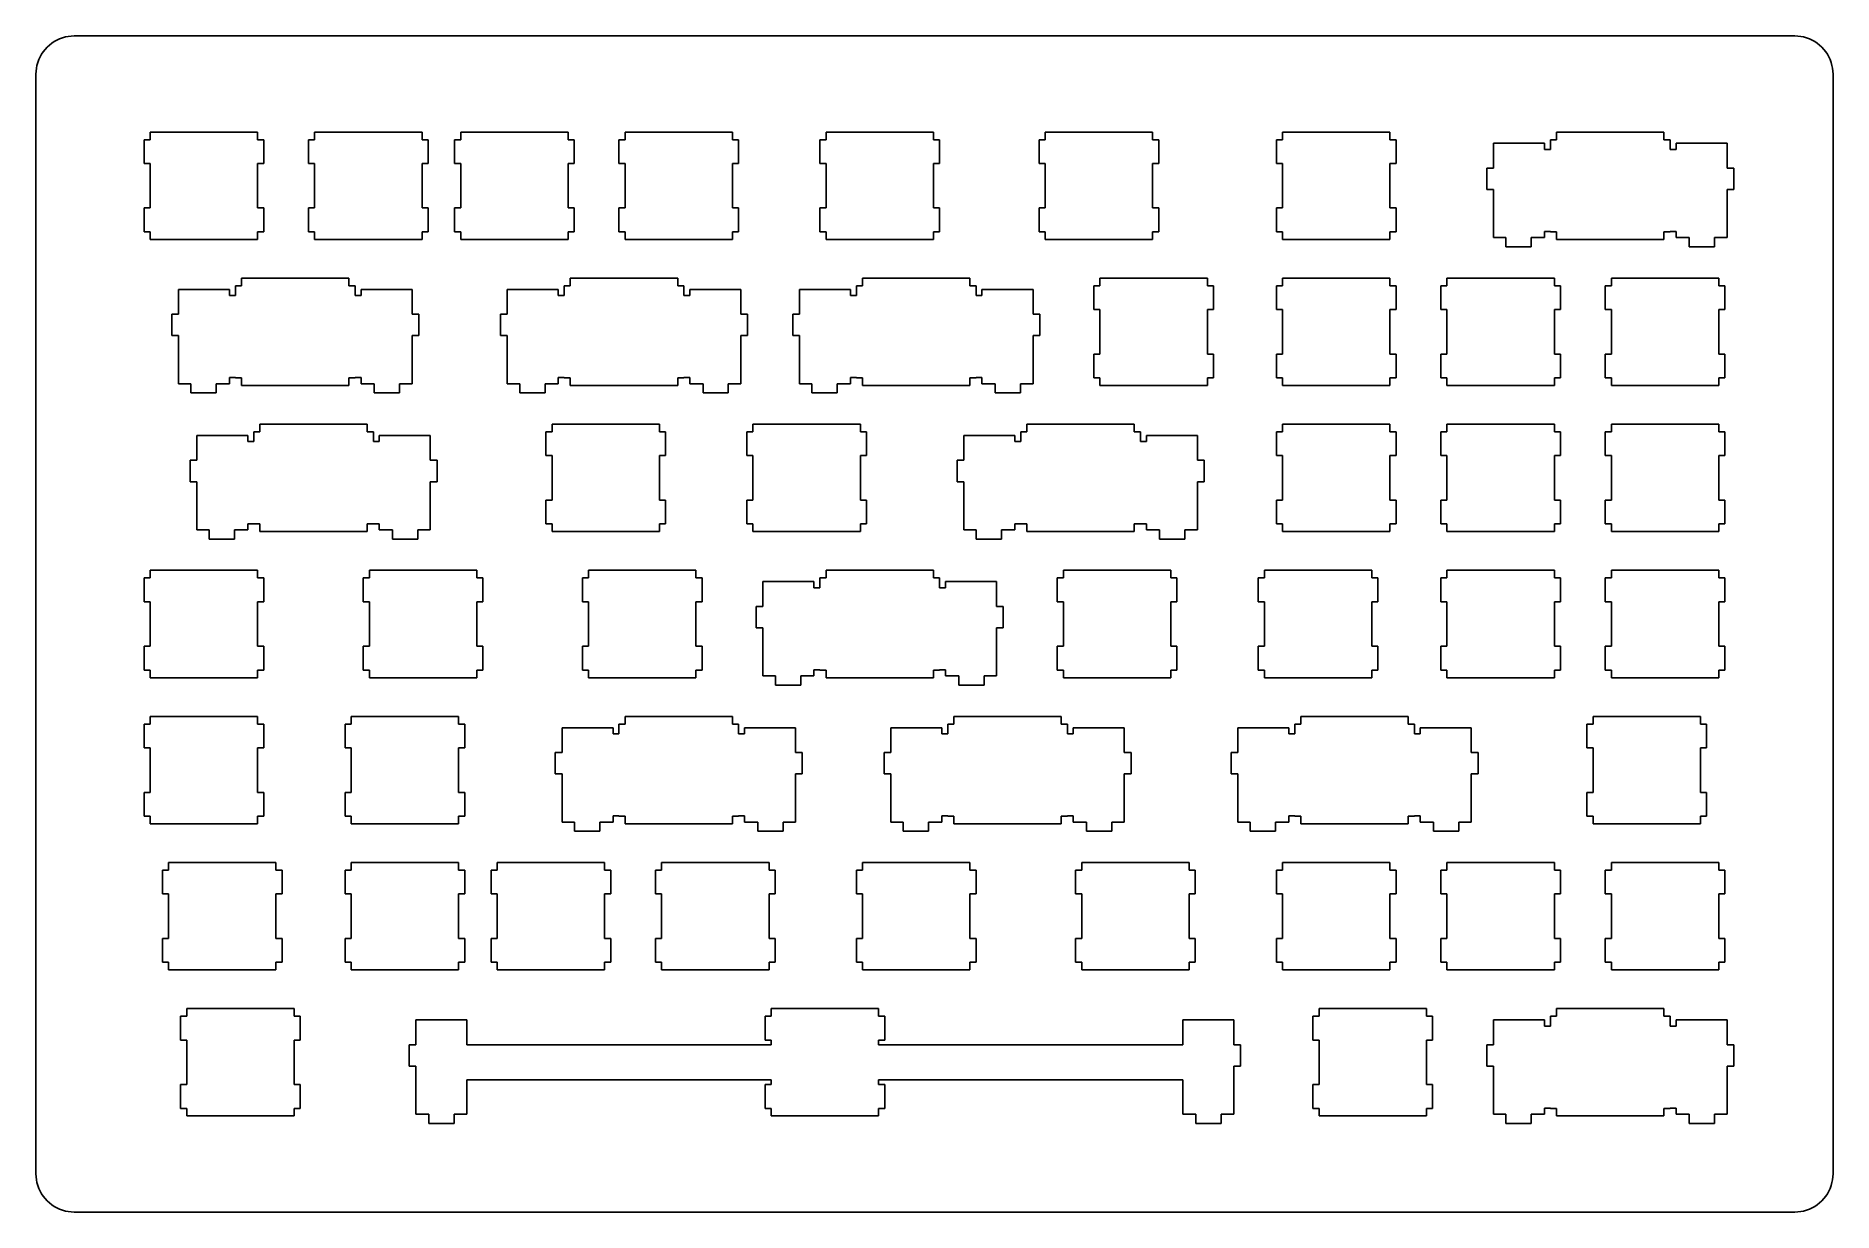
# Model space of a CAD drawing. Extents: x 0 to 234, y 0 to 153.
import ezdxf

# ---------------------------------------------------------------- set-up
doc = ezdxf.new("R2010")
doc.units = 0
doc.layers.get('0').update_dxf_attribs({"linetype": 'CONTINUOUS'})

msp = doc.modelspace()

# ---------------------------------------------------------------- linework, layer by layer
at = {"color": 0}
for p, q in [((1.84657, 152.24), (2.15525, 152.483)), ((2.15525, 152.483), (2.48185, 152.701)), ((2.48185, 152.701), (2.8236, 152.892)), ((2.8236, 152.892), (3.18051, 153.056)), ((3.18051, 153.056), (3.54845, 153.192)), ((3.54845, 153.192), (3.9274, 153.3)), ((3.9274, 153.3), (4.3119, 153.376)), ((4.3119, 153.376), (4.70186, 153.422)), ((4.70186, 153.422), (5.09323, 153.438)), ((5.09323, 153.438), (229.406, 153.438)), ((229.406, 153.438), (229.799, 153.422)), ((229.799, 153.422), (230.189, 153.376)), ((230.189, 153.376), (230.573, 153.3)), ((230.573, 153.3), (230.952, 153.192)), ((230.952, 153.192), (231.32, 153.056)), ((231.32, 153.056), (231.676, 152.892)), ((231.676, 152.892), (232.019, 152.701)), ((232.019, 152.701), (232.344, 152.483)), ((232.344, 152.483), (232.654, 152.24)), ((0.23151, 149.604), (0.339, 149.983)), ((0.339, 149.983), (0.47542, 150.351)), ((0.47542, 150.351), (0.63941, 150.708)), ((0.63941, 150.708), (0.83096, 151.05)), ((0.83096, 151.05), (1.04869, 151.376)), ((1.04869, 151.376), (1.29122, 151.685)), ((1.29122, 151.685), (1.55718, 151.974)), ((1.55718, 151.974), (1.84657, 152.24)), ((232.654, 152.24), (232.942, 151.974)), ((232.942, 151.974), (233.208, 151.685)), ((233.208, 151.685), (233.452, 151.376)), ((233.452, 151.376), (233.67, 151.05)), ((233.67, 151.05), (233.861, 150.708)), ((233.861, 150.708), (234.025, 150.351)), ((234.025, 150.351), (234.162, 149.983)), ((234.162, 149.983), (234.268, 149.604)), ((0.09371, 148.438), (0.10887, 148.83)), ((0.09371, 5.08773), (0.09371, 148.438)), ((0.10887, 148.83), (0.15572, 149.219)), ((0.15572, 149.219), (0.23151, 149.604)), ((234.268, 149.604), (234.345, 149.219)), ((234.345, 149.219), (234.39, 148.83)), ((234.39, 148.83), (234.407, 148.438)), ((234.407, 148.438), (234.407, 5.08773)), ((14.9999, 139.912), (14.9999, 140.913)), ((14.9999, 140.913), (28.9994, 140.913)), ((28.9994, 140.913), (28.9994, 139.912)), ((36.4314, 139.912), (36.4314, 140.913)), ((36.4314, 140.913), (50.4306, 140.913)), ((50.4306, 140.913), (50.4306, 139.912)), ((55.4814, 139.912), (55.4814, 140.913)), ((55.4814, 140.913), (69.4821, 140.913)), ((69.4821, 140.913), (69.4821, 139.912)), ((76.9126, 139.912), (76.9126, 140.913)), ((76.9126, 140.913), (90.9133, 140.913)), ((90.9133, 140.913), (90.9133, 139.912)), ((103.106, 139.912), (103.106, 140.913)), ((103.106, 140.913), (117.106, 140.913)), ((117.106, 140.913), (117.106, 139.912)), ((131.681, 139.912), (131.681, 140.913)), ((131.681, 140.913), (145.681, 140.913)), ((145.681, 140.913), (145.681, 139.912)), ((162.638, 139.912), (162.638, 140.913)), ((162.638, 140.913), (176.638, 140.913)), ((176.638, 140.913), (176.638, 139.912)), ((198.356, 139.912), (198.356, 140.913)), ((198.356, 140.913), (212.356, 140.913)), ((212.356, 140.913), (212.356, 139.912)), ((14.1993, 136.813), (14.1993, 139.912)), ((14.1993, 139.912), (14.9999, 139.912)), ((28.9994, 139.912), (29.8001, 139.912)), ((29.8001, 139.912), (29.8001, 136.813)), ((35.632, 136.813), (35.632, 139.912)), ((35.632, 139.912), (36.4314, 139.912)), ((50.4306, 139.912), (51.2314, 139.912)), ((51.2314, 139.912), (51.2314, 136.813)), ((54.682, 136.813), (54.682, 139.912)), ((54.682, 139.912), (55.4814, 139.912)), ((69.4821, 139.912), (70.2815, 139.912)), ((70.2815, 139.912), (70.2815, 136.813)), ((76.1132, 136.813), (76.1132, 139.912)), ((76.1132, 139.912), (76.9126, 139.912)), ((90.9133, 139.912), (91.7127, 139.912)), ((91.7127, 139.912), (91.7127, 136.813)), ((102.306, 136.813), (102.306, 139.912)), ((102.306, 139.912), (103.106, 139.912)), ((117.106, 139.912), (117.906, 139.912)), ((117.906, 139.912), (117.906, 136.813)), ((130.881, 136.813), (130.881, 139.912)), ((130.881, 139.912), (131.681, 139.912)), ((145.681, 139.912), (146.481, 139.912)), ((146.481, 139.912), (146.481, 136.813)), ((161.838, 136.813), (161.838, 139.912)), ((161.838, 139.912), (162.638, 139.912)), ((176.638, 139.912), (177.438, 139.912)), ((177.438, 139.912), (177.438, 136.813)), ((190.131, 136.212), (190.131, 139.442)), ((190.131, 139.442), (196.781, 139.442)), ((196.781, 139.442), (196.781, 138.643)), ((196.781, 138.643), (197.556, 138.643)), ((197.556, 138.643), (197.556, 139.912)), ((197.556, 139.912), (198.356, 139.912)), ((212.356, 139.912), (213.156, 139.912)), ((213.156, 139.912), (213.156, 138.643)), ((213.156, 138.643), (213.931, 138.643)), ((213.931, 138.643), (213.931, 139.442)), ((213.931, 139.442), (220.581, 139.442)), ((220.581, 139.442), (220.581, 136.212)), ((14.9999, 136.813), (14.1993, 136.813)), ((14.9999, 131.013), (14.9999, 136.813)), ((29.8001, 136.813), (28.9994, 136.813)), ((28.9994, 136.813), (28.9994, 131.013)), ((36.4314, 136.813), (35.632, 136.813)), ((36.4314, 131.013), (36.4314, 136.813)), ((51.2314, 136.813), (50.4306, 136.813)), ((50.4306, 136.813), (50.4306, 131.013)), ((55.4814, 136.813), (54.682, 136.813)), ((55.4814, 131.013), (55.4814, 136.813)), ((70.2815, 136.813), (69.4821, 136.813)), ((69.4821, 136.813), (69.4821, 131.013)), ((76.9126, 136.813), (76.1132, 136.813)), ((76.9126, 131.013), (76.9126, 136.813)), ((91.7127, 136.813), (90.9133, 136.813)), ((90.9133, 136.813), (90.9133, 131.013)), ((103.106, 136.813), (102.306, 136.813)), ((103.106, 131.013), (103.106, 136.813)), ((117.906, 136.813), (117.106, 136.813)), ((117.106, 136.813), (117.106, 131.013)), ((131.681, 136.813), (130.881, 136.813)), ((131.681, 131.013), (131.681, 136.813)), ((146.481, 136.813), (145.681, 136.813)), ((145.681, 136.813), (145.681, 131.013)), ((162.638, 136.813), (161.838, 136.813)), ((162.638, 131.013), (162.638, 136.813)), ((177.438, 136.813), (176.638, 136.813)), ((176.638, 136.813), (176.638, 131.013)), ((189.256, 133.412), (189.256, 136.212)), ((189.256, 136.212), (190.131, 136.212)), ((220.581, 136.212), (221.456, 136.212)), ((221.456, 136.212), (221.456, 133.412)), ((190.131, 133.412), (189.256, 133.412)), ((190.131, 127.142), (190.131, 133.412)), ((220.581, 133.412), (220.581, 127.142)), ((221.456, 133.412), (220.581, 133.412)), ((14.1993, 127.912), (14.1993, 131.013)), ((14.1993, 131.013), (14.9999, 131.013)), ((28.9994, 131.013), (29.8001, 131.013)), ((29.8001, 131.013), (29.8001, 127.912)), ((35.632, 127.912), (35.632, 131.013)), ((35.632, 131.013), (36.4314, 131.013)), ((50.4306, 131.013), (51.2314, 131.013)), ((51.2314, 131.013), (51.2314, 127.912)), ((54.682, 127.912), (54.682, 131.013)), ((54.682, 131.013), (55.4814, 131.013)), ((69.4821, 131.013), (70.2815, 131.013)), ((70.2815, 131.013), (70.2815, 127.912)), ((76.1132, 127.912), (76.1132, 131.013)), ((76.1132, 131.013), (76.9126, 131.013)), ((90.9133, 131.013), (91.7127, 131.013)), ((91.7127, 131.013), (91.7127, 127.912)), ((102.306, 127.912), (102.306, 131.013)), ((102.306, 131.013), (103.106, 131.013)), ((117.106, 131.013), (117.906, 131.013)), ((117.906, 131.013), (117.906, 127.912)), ((130.881, 127.912), (130.881, 131.013)), ((130.881, 131.013), (131.681, 131.013)), ((145.681, 131.013), (146.481, 131.013)), ((146.481, 131.013), (146.481, 127.912)), ((161.838, 127.912), (161.838, 131.013)), ((161.838, 131.013), (162.638, 131.013)), ((176.638, 131.013), (177.438, 131.013)), ((177.438, 131.013), (177.438, 127.912)), ((14.9999, 127.912), (14.1993, 127.912)), ((14.9999, 126.913), (14.9999, 127.912)), ((28.9994, 126.913), (14.9999, 126.913)), ((28.9994, 127.912), (28.9994, 126.913)), ((29.8001, 127.912), (28.9994, 127.912)), ((36.4314, 127.912), (35.632, 127.912)), ((36.4314, 126.913), (36.4314, 127.912)), ((50.4306, 126.913), (36.4314, 126.913)), ((50.4306, 127.912), (50.4306, 126.913)), ((51.2314, 127.912), (50.4306, 127.912)), ((55.4814, 127.912), (54.682, 127.912)), ((55.4814, 126.913), (55.4814, 127.912)), ((69.4821, 126.913), (55.4814, 126.913)), ((69.4821, 127.912), (69.4821, 126.913)), ((70.2815, 127.912), (69.4821, 127.912)), ((76.9126, 127.912), (76.1132, 127.912)), ((76.9126, 126.913), (76.9126, 127.912)), ((90.9133, 126.913), (76.9126, 126.913)), ((90.9133, 127.912), (90.9133, 126.913)), ((91.7127, 127.912), (90.9133, 127.912)), ((103.106, 127.912), (102.306, 127.912)), ((103.106, 126.913), (103.106, 127.912)), ((117.106, 126.913), (103.106, 126.913)), ((117.106, 127.912), (117.106, 126.913)), ((117.906, 127.912), (117.106, 127.912)), ((131.681, 127.912), (130.881, 127.912)), ((131.681, 126.913), (131.681, 127.912)), ((145.681, 126.913), (131.681, 126.913)), ((145.681, 127.912), (145.681, 126.913)), ((146.481, 127.912), (145.681, 127.912)), ((162.638, 127.912), (161.838, 127.912)), ((162.638, 126.913), (162.638, 127.912)), ((176.638, 126.913), (162.638, 126.913)), ((176.638, 127.912), (176.638, 126.913)), ((177.438, 127.912), (176.638, 127.912)), ((191.756, 127.142), (190.131, 127.142)), ((191.756, 125.943), (191.756, 127.142)), ((196.781, 127.142), (195.056, 127.142)), ((195.056, 127.142), (195.056, 125.943)), ((197.556, 127.943), (196.781, 127.943)), ((196.781, 127.943), (196.781, 127.142)), ((197.556, 127.912), (197.556, 127.943)), ((198.356, 127.912), (197.556, 127.912)), ((198.356, 126.913), (198.356, 127.912)), ((212.356, 126.913), (198.356, 126.913)), ((213.156, 127.912), (212.356, 127.912)), ((212.356, 127.912), (212.356, 126.913)), ((213.931, 127.943), (213.156, 127.943)), ((213.156, 127.943), (213.156, 127.912)), ((213.931, 127.142), (213.931, 127.943)), ((215.656, 127.142), (213.931, 127.142)), ((215.656, 125.943), (215.656, 127.142)), ((220.581, 127.142), (218.955, 127.142)), ((218.955, 127.142), (218.955, 125.943)), ((195.056, 125.943), (191.756, 125.943)), ((218.955, 125.943), (215.656, 125.943)), ((26.9062, 120.862), (26.9062, 121.863)), ((26.9062, 121.863), (40.9056, 121.863)), ((40.9056, 121.863), (40.9056, 120.862)), ((69.7689, 120.862), (69.7689, 121.863)), ((69.7689, 121.863), (83.7681, 121.863)), ((83.7681, 121.863), (83.7681, 120.862)), ((107.869, 120.862), (107.869, 121.863)), ((107.869, 121.863), (121.868, 121.863)), ((121.868, 121.863), (121.868, 120.862)), ((138.825, 120.862), (138.825, 121.863)), ((138.825, 121.863), (152.824, 121.863)), ((152.824, 121.863), (152.824, 120.862)), ((162.638, 120.862), (162.638, 121.863)), ((162.638, 121.863), (176.638, 121.863)), ((176.638, 121.863), (176.638, 120.862)), ((184.069, 120.862), (184.069, 121.863)), ((184.069, 121.863), (198.068, 121.863)), ((198.068, 121.863), (198.068, 120.862)), ((205.5, 120.862), (205.5, 121.863)), ((205.5, 121.863), (219.499, 121.863)), ((219.499, 121.863), (219.499, 120.862)), ((18.6807, 117.162), (18.6807, 120.392)), ((18.6807, 120.392), (25.3311, 120.392)), ((25.3311, 120.392), (25.3311, 119.593)), ((25.3311, 119.593), (26.1056, 119.593)), ((26.1056, 119.593), (26.1056, 120.862)), ((26.1056, 120.862), (26.9062, 120.862)), ((40.9056, 120.862), (41.7064, 120.862)), ((41.7064, 120.862), (41.7064, 119.593)), ((41.7064, 119.593), (42.4822, 119.593)), ((42.4822, 119.593), (42.4822, 120.392)), ((42.4822, 120.392), (49.1314, 120.392)), ((49.1314, 120.392), (49.1314, 117.162)), ((61.5431, 117.162), (61.5431, 120.392)), ((61.5431, 120.392), (68.1937, 120.392)), ((68.1937, 120.392), (68.1937, 119.593)), ((68.1937, 119.593), (68.9695, 119.593)), ((68.9695, 119.593), (68.9695, 120.862)), ((68.9695, 120.862), (69.7689, 120.862)), ((83.7681, 120.862), (84.569, 120.862)), ((84.569, 120.862), (84.569, 119.593)), ((84.569, 119.593), (85.3433, 119.593)), ((85.3433, 119.593), (85.3433, 120.392)), ((85.3433, 120.392), (91.9939, 120.392)), ((91.9939, 120.392), (91.9939, 117.162)), ((99.6431, 117.162), (99.6431, 120.392)), ((99.6431, 120.392), (106.294, 120.392)), ((106.294, 120.392), (106.294, 119.593)), ((106.294, 119.593), (107.069, 119.593)), ((107.069, 119.593), (107.069, 120.862)), ((107.069, 120.862), (107.869, 120.862)), ((121.868, 120.862), (122.669, 120.862)), ((122.669, 120.862), (122.669, 119.593)), ((122.669, 119.593), (123.443, 119.593)), ((123.443, 119.593), (123.443, 120.392)), ((123.443, 120.392), (130.094, 120.392)), ((130.094, 120.392), (130.094, 117.162)), ((138.024, 117.763), (138.024, 120.862)), ((138.024, 120.862), (138.825, 120.862)), ((152.824, 120.862), (153.625, 120.862)), ((153.625, 120.862), (153.625, 117.763)), ((161.838, 117.763), (161.838, 120.862)), ((161.838, 120.862), (162.638, 120.862)), ((176.638, 120.862), (177.438, 120.862)), ((177.438, 120.862), (177.438, 117.763)), ((183.269, 117.763), (183.269, 120.862)), ((183.269, 120.862), (184.069, 120.862)), ((198.068, 120.862), (198.869, 120.862)), ((198.869, 120.862), (198.869, 117.763)), ((204.699, 117.763), (204.699, 120.862)), ((204.699, 120.862), (205.5, 120.862)), ((219.499, 120.862), (220.3, 120.862)), ((220.3, 120.862), (220.3, 117.763)), ((17.8056, 114.362), (17.8056, 117.162)), ((17.8056, 117.162), (18.6807, 117.162)), ((49.1314, 117.162), (50.0063, 117.162)), ((50.0063, 117.162), (50.0063, 114.362)), ((60.6683, 114.362), (60.6683, 117.162)), ((60.6683, 117.162), (61.5431, 117.162)), ((91.9939, 117.162), (92.8688, 117.162)), ((92.8688, 117.162), (92.8688, 114.362)), ((98.7683, 114.362), (98.7683, 117.162)), ((98.7683, 117.162), (99.6431, 117.162)), ((130.094, 117.162), (130.969, 117.162)), ((130.969, 117.162), (130.969, 114.362)), ((138.825, 117.763), (138.024, 117.763)), ((138.825, 111.963), (138.825, 117.763)), ((153.625, 117.763), (152.824, 117.763)), ((152.824, 117.763), (152.824, 111.963)), ((162.638, 117.763), (161.838, 117.763)), ((162.638, 111.963), (162.638, 117.763)), ((177.438, 117.763), (176.638, 117.763)), ((176.638, 117.763), (176.638, 111.963)), ((184.069, 117.763), (183.269, 117.763)), ((184.069, 111.963), (184.069, 117.763)), ((198.869, 117.763), (198.068, 117.763)), ((198.068, 117.763), (198.068, 111.963)), ((205.5, 117.763), (204.699, 117.763)), ((205.5, 111.963), (205.5, 117.763)), ((220.3, 117.763), (219.499, 117.763)), ((219.499, 117.763), (219.499, 111.963)), ((18.6807, 114.362), (17.8056, 114.362)), ((18.6807, 108.092), (18.6807, 114.362)), ((49.1314, 114.362), (49.1314, 108.092)), ((50.0063, 114.362), (49.1314, 114.362)), ((61.5431, 114.362), (60.6683, 114.362)), ((61.5431, 108.092), (61.5431, 114.362)), ((91.9939, 114.362), (91.9939, 108.092)), ((92.8688, 114.362), (91.9939, 114.362)), ((99.6431, 114.362), (98.7683, 114.362)), ((99.6431, 108.092), (99.6431, 114.362)), ((130.094, 114.362), (130.094, 108.092)), ((130.969, 114.362), (130.094, 114.362)), ((138.024, 108.862), (138.024, 111.963)), ((138.024, 111.963), (138.825, 111.963)), ((152.824, 111.963), (153.625, 111.963)), ((153.625, 111.963), (153.625, 108.862)), ((161.838, 108.862), (161.838, 111.963)), ((161.838, 111.963), (162.638, 111.963)), ((176.638, 111.963), (177.438, 111.963)), ((177.438, 111.963), (177.438, 108.862)), ((183.269, 108.862), (183.269, 111.963)), ((183.269, 111.963), (184.069, 111.963)), ((198.068, 111.963), (198.869, 111.963)), ((198.869, 111.963), (198.869, 108.862)), ((204.699, 108.862), (204.699, 111.963)), ((204.699, 111.963), (205.5, 111.963)), ((219.499, 111.963), (220.3, 111.963)), ((220.3, 111.963), (220.3, 108.862)), ((20.3054, 108.092), (18.6807, 108.092)), ((20.3054, 106.893), (20.3054, 108.092)), ((25.3311, 108.092), (23.6058, 108.092)), ((23.6058, 108.092), (23.6058, 106.893)), ((26.1056, 108.893), (25.3311, 108.893)), ((25.3311, 108.893), (25.3311, 108.092)), ((26.1056, 108.862), (26.1056, 108.893)), ((26.9062, 108.862), (26.1056, 108.862)), ((26.9062, 107.863), (26.9062, 108.862)), ((40.9056, 107.863), (26.9062, 107.863)), ((41.7064, 108.862), (40.9056, 108.862)), ((40.9056, 108.862), (40.9056, 107.863)), ((42.4822, 108.893), (41.7064, 108.893)), ((41.7064, 108.893), (41.7064, 108.862)), ((42.4822, 108.092), (42.4822, 108.893)), ((44.2062, 108.092), (42.4822, 108.092)), ((44.2062, 106.893), (44.2062, 108.092)), ((49.1314, 108.092), (47.5065, 108.092)), ((47.5065, 108.092), (47.5065, 106.893)), ((63.1694, 108.092), (61.5431, 108.092)), ((63.1694, 106.893), (63.1694, 108.092)), ((68.1937, 108.092), (66.4683, 108.092)), ((66.4683, 108.092), (66.4683, 106.893)), ((68.9695, 108.893), (68.1937, 108.893)), ((68.1937, 108.893), (68.1937, 108.092)), ((68.9695, 108.862), (68.9695, 108.893)), ((69.7689, 108.862), (68.9695, 108.862)), ((69.7689, 107.863), (69.7689, 108.862)), ((83.7681, 107.863), (69.7689, 107.863)), ((84.569, 108.862), (83.7681, 108.862)), ((83.7681, 108.862), (83.7681, 107.863)), ((85.3433, 108.893), (84.569, 108.893)), ((84.569, 108.893), (84.569, 108.862)), ((85.3433, 108.092), (85.3433, 108.893)), ((87.0687, 108.092), (85.3433, 108.092)), ((87.0687, 106.893), (87.0687, 108.092)), ((91.9939, 108.092), (90.369, 108.092)), ((90.369, 108.092), (90.369, 106.893)), ((101.269, 108.092), (99.6431, 108.092)), ((101.269, 106.893), (101.269, 108.092)), ((106.294, 108.092), (104.568, 108.092)), ((104.568, 108.092), (104.568, 106.893)), ((107.069, 108.893), (106.294, 108.893)), ((106.294, 108.893), (106.294, 108.092)), ((107.069, 108.862), (107.069, 108.893)), ((107.869, 108.862), (107.069, 108.862)), ((107.869, 107.863), (107.869, 108.862)), ((121.868, 107.863), (107.869, 107.863)), ((122.669, 108.862), (121.868, 108.862)), ((121.868, 108.862), (121.868, 107.863)), ((123.443, 108.893), (122.669, 108.893)), ((122.669, 108.893), (122.669, 108.862)), ((123.443, 108.092), (123.443, 108.893)), ((125.169, 108.092), (123.443, 108.092)), ((125.169, 106.893), (125.169, 108.092)), ((130.094, 108.092), (128.469, 108.092)), ((128.469, 108.092), (128.469, 106.893)), ((138.825, 108.862), (138.024, 108.862)), ((138.825, 107.863), (138.825, 108.862)), ((152.824, 107.863), (138.825, 107.863)), ((152.824, 108.862), (152.824, 107.863)), ((153.625, 108.862), (152.824, 108.862)), ((162.638, 108.862), (161.838, 108.862)), ((162.638, 107.863), (162.638, 108.862)), ((176.638, 107.863), (162.638, 107.863)), ((176.638, 108.862), (176.638, 107.863)), ((177.438, 108.862), (176.638, 108.862)), ((184.069, 108.862), (183.269, 108.862)), ((184.069, 107.863), (184.069, 108.862)), ((198.068, 107.863), (184.069, 107.863)), ((198.068, 108.862), (198.068, 107.863)), ((198.869, 108.862), (198.068, 108.862)), ((205.5, 108.862), (204.699, 108.862)), ((205.5, 107.863), (205.5, 108.862)), ((219.499, 107.863), (205.5, 107.863)), ((219.499, 108.862), (219.499, 107.863)), ((220.3, 108.862), (219.499, 108.862)), ((23.6058, 106.893), (20.3054, 106.893)), ((47.5065, 106.893), (44.2062, 106.893)), ((66.4683, 106.893), (63.1694, 106.893)), ((90.369, 106.893), (87.0687, 106.893)), ((104.568, 106.893), (101.269, 106.893)), ((128.469, 106.893), (125.169, 106.893)), ((21.0633, 98.1121), (21.0633, 101.342)), ((21.0633, 101.342), (27.7124, 101.342)), ((27.7124, 101.342), (27.7124, 100.543)), ((28.4882, 100.543), (28.4882, 101.812)), ((28.4882, 101.812), (29.2874, 101.812)), ((29.2874, 101.812), (29.2874, 102.813)), ((29.2874, 102.813), (43.2883, 102.813)), ((43.2883, 102.813), (43.2883, 101.812)), ((43.2883, 101.812), (44.0877, 101.812)), ((44.0877, 101.812), (44.0877, 100.543)), ((44.8635, 100.543), (44.8635, 101.342)), ((44.8635, 101.342), (51.5126, 101.342)), ((51.5126, 101.342), (51.5126, 98.1121)), ((66.5882, 98.7129), (66.5882, 101.812)), ((66.5882, 101.812), (67.3876, 101.812)), ((67.3876, 101.812), (67.3876, 102.813)), ((67.3876, 102.813), (81.3883, 102.813)), ((81.3883, 102.813), (81.3883, 101.812)), ((81.3883, 101.812), (82.1877, 101.812)), ((82.1877, 101.812), (82.1877, 98.7129)), ((92.782, 98.7129), (92.782, 101.812)), ((92.782, 101.812), (93.5814, 101.812)), ((93.5814, 101.812), (93.5814, 102.813)), ((93.5814, 102.813), (107.582, 102.813)), ((107.582, 102.813), (107.582, 101.812)), ((107.582, 101.812), (108.381, 101.812)), ((108.381, 101.812), (108.381, 98.7129)), ((121.074, 98.1121), (121.074, 101.342)), ((121.074, 101.342), (127.725, 101.342)), ((127.725, 101.342), (127.725, 100.543)), ((128.499, 100.543), (128.499, 101.812)), ((128.499, 101.812), (129.3, 101.812)), ((129.3, 101.812), (129.3, 102.813)), ((129.3, 102.813), (143.299, 102.813)), ((143.299, 102.813), (143.299, 101.812)), ((143.299, 101.812), (144.1, 101.812)), ((144.1, 101.812), (144.1, 100.543)), ((144.875, 100.543), (144.875, 101.342)), ((144.875, 101.342), (151.525, 101.342)), ((151.525, 101.342), (151.525, 98.1121)), ((161.838, 98.7129), (161.838, 101.812)), ((161.838, 101.812), (162.638, 101.812)), ((162.638, 101.812), (162.638, 102.813)), ((162.638, 102.813), (176.638, 102.813)), ((176.638, 102.813), (176.638, 101.812)), ((176.638, 101.812), (177.438, 101.812)), ((177.438, 101.812), (177.438, 98.7129)), ((183.269, 98.7129), (183.269, 101.812)), ((183.269, 101.812), (184.069, 101.812)), ((184.069, 101.812), (184.069, 102.813)), ((184.069, 102.813), (198.068, 102.813)), ((198.068, 102.813), (198.068, 101.812)), ((198.068, 101.812), (198.869, 101.812)), ((198.869, 101.812), (198.869, 98.7129)), ((204.699, 98.7129), (204.699, 101.812)), ((204.699, 101.812), (205.5, 101.812)), ((205.5, 101.812), (205.5, 102.813)), ((205.5, 102.813), (219.499, 102.813)), ((219.499, 102.813), (219.499, 101.812)), ((219.499, 101.812), (220.3, 101.812)), ((220.3, 101.812), (220.3, 98.7129)), ((27.7124, 100.543), (28.4882, 100.543)), ((44.0877, 100.543), (44.8635, 100.543)), ((67.3876, 98.7129), (66.5882, 98.7129)), ((67.3876, 92.9128), (67.3876, 98.7129)), ((82.1877, 98.7129), (81.3883, 98.7129)), ((81.3883, 98.7129), (81.3883, 92.9128)), ((93.5814, 98.7129), (92.782, 98.7129)), ((93.5814, 92.9128), (93.5814, 98.7129)), ((108.381, 98.7129), (107.582, 98.7129)), ((107.582, 98.7129), (107.582, 92.9128)), ((127.725, 100.543), (128.499, 100.543)), ((144.1, 100.543), (144.875, 100.543)), ((162.638, 98.7129), (161.838, 98.7129)), ((162.638, 92.9128), (162.638, 98.7129)), ((177.438, 98.7129), (176.638, 98.7129)), ((176.638, 98.7129), (176.638, 92.9128)), ((184.069, 98.7129), (183.269, 98.7129)), ((184.069, 92.9128), (184.069, 98.7129)), ((198.869, 98.7129), (198.068, 98.7129)), ((198.068, 98.7129), (198.068, 92.9128)), ((205.5, 98.7129), (204.699, 98.7129)), ((205.5, 92.9128), (205.5, 98.7129)), ((220.3, 98.7129), (219.499, 98.7129)), ((219.499, 98.7129), (219.499, 92.9128)), ((20.1883, 95.3121), (20.1883, 98.1121)), ((20.1883, 98.1121), (21.0633, 98.1121)), ((51.5126, 98.1121), (52.3875, 98.1121)), ((52.3875, 98.1121), (52.3875, 95.3121)), ((120.2, 95.3121), (120.2, 98.1121)), ((120.2, 98.1121), (121.074, 98.1121)), ((151.525, 98.1121), (152.4, 98.1121)), ((152.4, 98.1121), (152.4, 95.3121)), ((21.0633, 95.3121), (20.1883, 95.3121)), ((21.0633, 89.0418), (21.0633, 95.3121)), ((51.5126, 95.3121), (51.5126, 89.0418)), ((52.3875, 95.3121), (51.5126, 95.3121)), ((121.074, 95.3121), (120.2, 95.3121)), ((121.074, 89.0418), (121.074, 95.3121)), ((151.525, 95.3121), (151.525, 89.0418)), ((152.4, 95.3121), (151.525, 95.3121)), ((66.5882, 89.8123), (66.5882, 92.9128)), ((66.5882, 92.9128), (67.3876, 92.9128)), ((81.3883, 92.9128), (82.1877, 92.9128)), ((82.1877, 92.9128), (82.1877, 89.8123)), ((92.782, 89.8123), (92.782, 92.9128)), ((92.782, 92.9128), (93.5814, 92.9128)), ((107.582, 92.9128), (108.381, 92.9128)), ((108.381, 92.9128), (108.381, 89.8123)), ((161.838, 89.8123), (161.838, 92.9128)), ((161.838, 92.9128), (162.638, 92.9128)), ((176.638, 92.9128), (177.438, 92.9128)), ((177.438, 92.9128), (177.438, 89.8123)), ((183.269, 89.8123), (183.269, 92.9128)), ((183.269, 92.9128), (184.069, 92.9128)), ((198.068, 92.9128), (198.869, 92.9128)), ((198.869, 92.9128), (198.869, 89.8123)), ((204.699, 89.8123), (204.699, 92.9128)), ((204.699, 92.9128), (205.5, 92.9128)), ((219.499, 92.9128), (220.3, 92.9128)), ((220.3, 92.9128), (220.3, 89.8123)), ((22.688, 89.0418), (21.0633, 89.0418)), ((22.688, 87.8431), (22.688, 89.0418)), ((27.7124, 89.0418), (25.9884, 89.0418)), ((25.9884, 89.0418), (25.9884, 87.8431)), ((28.4882, 89.8426), (27.7124, 89.8426)), ((27.7124, 89.8426), (27.7124, 89.0418)), ((28.4882, 89.8123), (28.4882, 89.8426)), ((29.2874, 89.8123), (28.4882, 89.8123)), ((29.2874, 88.8132), (29.2874, 89.8123)), ((44.0877, 89.8123), (43.2883, 89.8123)), ((43.2883, 89.8123), (43.2883, 88.8132)), ((44.8635, 89.8426), (44.0877, 89.8426)), ((44.0877, 89.8426), (44.0877, 89.8123)), ((44.8635, 89.0418), (44.8635, 89.8426)), ((46.5875, 89.0418), (44.8635, 89.0418)), ((46.5875, 87.8431), (46.5875, 89.0418)), ((51.5126, 89.0418), (49.8877, 89.0418)), ((49.8877, 89.0418), (49.8877, 87.8431)), ((67.3876, 89.8123), (66.5882, 89.8123)), ((67.3876, 88.8132), (67.3876, 89.8123)), ((81.3883, 89.8123), (81.3883, 88.8132)), ((82.1877, 89.8123), (81.3883, 89.8123)), ((93.5814, 89.8123), (92.782, 89.8123)), ((93.5814, 88.8132), (93.5814, 89.8123)), ((107.582, 89.8123), (107.582, 88.8132)), ((108.381, 89.8123), (107.582, 89.8123)), ((122.699, 89.0418), (121.074, 89.0418)), ((122.699, 87.8431), (122.699, 89.0418)), ((127.725, 89.0418), (126, 89.0418)), ((126, 89.0418), (126, 87.8431)), ((128.499, 89.8426), (127.725, 89.8426)), ((127.725, 89.8426), (127.725, 89.0418)), ((128.499, 89.8123), (128.499, 89.8426)), ((129.3, 89.8123), (128.499, 89.8123)), ((129.3, 88.8132), (129.3, 89.8123)), ((144.1, 89.8123), (143.299, 89.8123)), ((143.299, 89.8123), (143.299, 88.8132)), ((144.875, 89.8426), (144.1, 89.8426)), ((144.1, 89.8426), (144.1, 89.8123)), ((144.875, 89.0418), (144.875, 89.8426)), ((146.6, 89.0418), (144.875, 89.0418)), ((146.6, 87.8431), (146.6, 89.0418)), ((151.525, 89.0418), (149.9, 89.0418)), ((149.9, 89.0418), (149.9, 87.8431)), ((162.638, 89.8123), (161.838, 89.8123)), ((162.638, 88.8132), (162.638, 89.8123)), ((176.638, 89.8123), (176.638, 88.8132)), ((177.438, 89.8123), (176.638, 89.8123)), ((184.069, 89.8123), (183.269, 89.8123)), ((184.069, 88.8132), (184.069, 89.8123)), ((198.068, 89.8123), (198.068, 88.8132)), ((198.869, 89.8123), (198.068, 89.8123)), ((205.5, 89.8123), (204.699, 89.8123)), ((205.5, 88.8132), (205.5, 89.8123)), ((219.499, 89.8123), (219.499, 88.8132)), ((220.3, 89.8123), (219.499, 89.8123)), ((25.9884, 87.8431), (22.688, 87.8431)), ((43.2883, 88.8132), (29.2874, 88.8132)), ((49.8877, 87.8431), (46.5875, 87.8431)), ((81.3883, 88.8132), (67.3876, 88.8132)), ((107.582, 88.8132), (93.5814, 88.8132)), ((126, 87.8431), (122.699, 87.8431)), ((143.299, 88.8132), (129.3, 88.8132)), ((149.9, 87.8431), (146.6, 87.8431)), ((176.638, 88.8132), (162.638, 88.8132)), ((198.068, 88.8132), (184.069, 88.8132)), ((219.499, 88.8132), (205.5, 88.8132)), ((14.1993, 79.6629), (14.1993, 82.7624)), ((14.1993, 82.7624), (14.9999, 82.7624)), ((14.9999, 82.7624), (14.9999, 83.7629)), ((14.9999, 83.7629), (28.9994, 83.7629)), ((28.9994, 83.7629), (28.9994, 82.7624)), ((28.9994, 82.7624), (29.8001, 82.7624)), ((29.8001, 82.7624), (29.8001, 79.6629)), ((42.7743, 79.6629), (42.7743, 82.7624)), ((42.7743, 82.7624), (43.5751, 82.7624)), ((43.5751, 82.7624), (43.5751, 83.7629)), ((43.5751, 83.7629), (57.5744, 83.7629)), ((57.5744, 83.7629), (57.5744, 82.7624)), ((57.5744, 82.7624), (58.3752, 82.7624)), ((58.3752, 82.7624), (58.3752, 79.6629)), ((71.3493, 79.6629), (71.3493, 82.7624)), ((71.3493, 82.7624), (72.1501, 82.7624)), ((72.1501, 82.7624), (72.1501, 83.7629)), ((72.1501, 83.7629), (86.1494, 83.7629)), ((86.1494, 83.7629), (86.1494, 82.7624)), ((86.1494, 82.7624), (86.9502, 82.7624)), ((86.9502, 82.7624), (86.9502, 79.6629)), ((94.8821, 79.0621), (94.8821, 82.2925)), ((94.8821, 82.2925), (101.531, 82.2925)), ((101.531, 82.2925), (101.531, 81.4931)), ((102.307, 81.4931), (102.307, 82.7624)), ((102.307, 82.7624), (103.106, 82.7624)), ((103.106, 82.7624), (103.106, 83.7629)), ((103.106, 83.7629), (117.107, 83.7629)), ((117.107, 83.7629), (117.107, 82.7624)), ((117.107, 82.7624), (117.906, 82.7624)), ((117.906, 82.7624), (117.906, 81.4931)), ((118.682, 81.4931), (118.682, 82.2925)), ((118.682, 82.2925), (125.331, 82.2925)), ((125.331, 82.2925), (125.331, 79.0621)), ((133.263, 79.6629), (133.263, 82.7624)), ((133.263, 82.7624), (134.063, 82.7624)), ((134.063, 82.7624), (134.063, 83.7629)), ((134.063, 83.7629), (148.063, 83.7629)), ((148.063, 83.7629), (148.063, 82.7624)), ((148.063, 82.7624), (148.863, 82.7624)), ((148.863, 82.7624), (148.863, 79.6629)), ((159.456, 79.6629), (159.456, 82.7624)), ((159.456, 82.7624), (160.256, 82.7624)), ((160.256, 82.7624), (160.256, 83.7629)), ((160.256, 83.7629), (174.256, 83.7629)), ((174.256, 83.7629), (174.256, 82.7624)), ((174.256, 82.7624), (175.056, 82.7624)), ((175.056, 82.7624), (175.056, 79.6629)), ((183.269, 79.6629), (183.269, 82.7624)), ((183.269, 82.7624), (184.069, 82.7624)), ((184.069, 82.7624), (184.069, 83.7629)), ((184.069, 83.7629), (198.068, 83.7629)), ((198.068, 83.7629), (198.068, 82.7624)), ((198.068, 82.7624), (198.869, 82.7624)), ((198.869, 82.7624), (198.869, 79.6629)), ((204.699, 79.6629), (204.699, 82.7624)), ((204.699, 82.7624), (205.5, 82.7624)), ((205.5, 82.7624), (205.5, 83.7629)), ((205.5, 83.7629), (219.499, 83.7629)), ((219.499, 83.7629), (219.499, 82.7624)), ((219.499, 82.7624), (220.3, 82.7624)), ((220.3, 82.7624), (220.3, 79.6629)), ((101.531, 81.4931), (102.307, 81.4931)), ((117.906, 81.4931), (118.682, 81.4931)), ((14.9999, 79.6629), (14.1993, 79.6629)), ((14.9999, 73.8628), (14.9999, 79.6629)), ((29.8001, 79.6629), (28.9994, 79.6629)), ((28.9994, 79.6629), (28.9994, 73.8628)), ((43.5751, 79.6629), (42.7743, 79.6629)), ((43.5751, 73.8628), (43.5751, 79.6629)), ((58.3752, 79.6629), (57.5744, 79.6629)), ((57.5744, 79.6629), (57.5744, 73.8628)), ((72.1501, 79.6629), (71.3493, 79.6629)), ((72.1501, 73.8628), (72.1501, 79.6629)), ((86.9502, 79.6629), (86.1494, 79.6629)), ((86.1494, 79.6629), (86.1494, 73.8628)), ((94.0058, 76.2621), (94.0058, 79.0621)), ((94.0058, 79.0621), (94.8821, 79.0621)), ((125.331, 79.0621), (126.206, 79.0621)), ((126.206, 79.0621), (126.206, 76.2621)), ((134.063, 79.6629), (133.263, 79.6629)), ((134.063, 73.8628), (134.063, 79.6629)), ((148.863, 79.6629), (148.063, 79.6629)), ((148.063, 79.6629), (148.063, 73.8628)), ((160.256, 79.6629), (159.456, 79.6629)), ((160.256, 73.8628), (160.256, 79.6629)), ((175.056, 79.6629), (174.256, 79.6629)), ((174.256, 79.6629), (174.256, 73.8628)), ((184.069, 79.6629), (183.269, 79.6629)), ((184.069, 73.8628), (184.069, 79.6629)), ((198.869, 79.6629), (198.068, 79.6629)), ((198.068, 79.6629), (198.068, 73.8628)), ((205.5, 79.6629), (204.699, 79.6629)), ((205.5, 73.8628), (205.5, 79.6629)), ((220.3, 79.6629), (219.499, 79.6629)), ((219.499, 79.6629), (219.499, 73.8628)), ((94.8821, 76.2621), (94.0058, 76.2621)), ((94.8821, 69.9918), (94.8821, 76.2621)), ((125.331, 76.2621), (125.331, 69.9918)), ((126.206, 76.2621), (125.331, 76.2621)), ((14.1993, 70.7623), (14.1993, 73.8628)), ((14.1993, 73.8628), (14.9999, 73.8628)), ((28.9994, 73.8628), (29.8001, 73.8628)), ((29.8001, 73.8628), (29.8001, 70.7623)), ((42.7743, 70.7623), (42.7743, 73.8628)), ((42.7743, 73.8628), (43.5751, 73.8628)), ((57.5744, 73.8628), (58.3752, 73.8628)), ((58.3752, 73.8628), (58.3752, 70.7623)), ((71.3493, 70.7623), (71.3493, 73.8628)), ((71.3493, 73.8628), (72.1501, 73.8628)), ((86.1494, 73.8628), (86.9502, 73.8628)), ((86.9502, 73.8628), (86.9502, 70.7623)), ((133.263, 70.7623), (133.263, 73.8628)), ((133.263, 73.8628), (134.063, 73.8628)), ((148.063, 73.8628), (148.863, 73.8628)), ((148.863, 73.8628), (148.863, 70.7623)), ((159.456, 70.7623), (159.456, 73.8628)), ((159.456, 73.8628), (160.256, 73.8628)), ((174.256, 73.8628), (175.056, 73.8628)), ((175.056, 73.8628), (175.056, 70.7623)), ((183.269, 70.7623), (183.269, 73.8628)), ((183.269, 73.8628), (184.069, 73.8628)), ((198.068, 73.8628), (198.869, 73.8628)), ((198.869, 73.8628), (198.869, 70.7623)), ((204.699, 70.7623), (204.699, 73.8628)), ((204.699, 73.8628), (205.5, 73.8628)), ((219.499, 73.8628), (220.3, 73.8628)), ((220.3, 73.8628), (220.3, 70.7623)), ((14.9999, 70.7623), (14.1993, 70.7623)), ((14.9999, 69.7632), (14.9999, 70.7623)), ((28.9994, 70.7623), (28.9994, 69.7632)), ((29.8001, 70.7623), (28.9994, 70.7623)), ((43.5751, 70.7623), (42.7743, 70.7623)), ((43.5751, 69.7632), (43.5751, 70.7623)), ((57.5744, 70.7623), (57.5744, 69.7632)), ((58.3752, 70.7623), (57.5744, 70.7623)), ((72.1501, 70.7623), (71.3493, 70.7623)), ((72.1501, 69.7632), (72.1501, 70.7623)), ((86.1494, 70.7623), (86.1494, 69.7632)), ((86.9502, 70.7623), (86.1494, 70.7623)), ((102.307, 70.7926), (101.531, 70.7926)), ((101.531, 70.7926), (101.531, 69.9918)), ((102.307, 70.7623), (102.307, 70.7926)), ((103.106, 70.7623), (102.307, 70.7623)), ((103.106, 69.7632), (103.106, 70.7623)), ((117.906, 70.7623), (117.107, 70.7623)), ((117.107, 70.7623), (117.107, 69.7632)), ((118.682, 70.7926), (117.906, 70.7926)), ((117.906, 70.7926), (117.906, 70.7623)), ((118.682, 69.9918), (118.682, 70.7926)), ((134.063, 70.7623), (133.263, 70.7623)), ((134.063, 69.7632), (134.063, 70.7623)), ((148.063, 70.7623), (148.063, 69.7632)), ((148.863, 70.7623), (148.063, 70.7623)), ((160.256, 70.7623), (159.456, 70.7623)), ((160.256, 69.7632), (160.256, 70.7623)), ((174.256, 70.7623), (174.256, 69.7632)), ((175.056, 70.7623), (174.256, 70.7623)), ((184.069, 70.7623), (183.269, 70.7623)), ((184.069, 69.7632), (184.069, 70.7623)), ((198.068, 70.7623), (198.068, 69.7632)), ((198.869, 70.7623), (198.068, 70.7623)), ((205.5, 70.7623), (204.699, 70.7623)), ((205.5, 69.7632), (205.5, 70.7623)), ((219.499, 70.7623), (219.499, 69.7632)), ((220.3, 70.7623), (219.499, 70.7623)), ((28.9994, 69.7632), (14.9999, 69.7632)), ((57.5744, 69.7632), (43.5751, 69.7632)), ((86.1494, 69.7632), (72.1501, 69.7632)), ((96.5069, 69.9918), (94.8821, 69.9918)), ((96.5069, 68.7931), (96.5069, 69.9918)), ((99.8072, 68.7931), (96.5069, 68.7931)), ((101.531, 69.9918), (99.8072, 69.9918)), ((99.8072, 69.9918), (99.8072, 68.7931)), ((117.107, 69.7632), (103.106, 69.7632)), ((120.406, 69.9918), (118.682, 69.9918)), ((120.406, 68.7931), (120.406, 69.9918)), ((123.706, 68.7931), (120.406, 68.7931)), ((125.331, 69.9918), (123.706, 69.9918)), ((123.706, 69.9918), (123.706, 68.7931)), ((148.063, 69.7632), (134.063, 69.7632)), ((174.256, 69.7632), (160.256, 69.7632)), ((198.068, 69.7632), (184.069, 69.7632)), ((219.499, 69.7632), (205.5, 69.7632)), ((14.1993, 60.6129), (14.1993, 63.7124)), ((14.1993, 63.7124), (14.9999, 63.7124)), ((14.9999, 63.7124), (14.9999, 64.7129)), ((14.9999, 64.7129), (28.9994, 64.7129)), ((28.9994, 64.7129), (28.9994, 63.7124)), ((28.9994, 63.7124), (29.8001, 63.7124)), ((29.8001, 63.7124), (29.8001, 60.6129)), ((40.3945, 60.6129), (40.3945, 63.7124)), ((40.3945, 63.7124), (41.1939, 63.7124)), ((41.1939, 63.7124), (41.1939, 64.7129)), ((41.1939, 64.7129), (55.1931, 64.7129)), ((55.1931, 64.7129), (55.1931, 63.7124)), ((55.1931, 63.7124), (55.9939, 63.7124)), ((55.9939, 63.7124), (55.9939, 60.6129)), ((76.1132, 62.4431), (76.1132, 63.7124)), ((76.1132, 63.7124), (76.9126, 63.7124)), ((76.9126, 63.7124), (76.9126, 64.7129)), ((76.9126, 64.7129), (90.9133, 64.7129)), ((90.9133, 64.7129), (90.9133, 63.7124)), ((90.9133, 63.7124), (91.7127, 63.7124)), ((91.7127, 63.7124), (91.7127, 62.4431)), ((118.974, 62.4431), (118.974, 63.7124)), ((118.974, 63.7124), (119.775, 63.7124)), ((119.775, 63.7124), (119.775, 64.7129)), ((119.775, 64.7129), (133.774, 64.7129)), ((133.774, 64.7129), (133.774, 63.7124)), ((133.774, 63.7124), (134.575, 63.7124)), ((134.575, 63.7124), (134.575, 62.4431)), ((164.219, 62.4431), (164.219, 63.7124)), ((164.219, 63.7124), (165.019, 63.7124)), ((165.019, 63.7124), (165.019, 64.7129)), ((165.019, 64.7129), (179.018, 64.7129)), ((179.018, 64.7129), (179.018, 63.7124)), ((179.018, 63.7124), (179.819, 63.7124)), ((179.819, 63.7124), (179.819, 62.4431)), ((202.319, 60.6129), (202.319, 63.7124)), ((202.319, 63.7124), (203.119, 63.7124)), ((203.119, 63.7124), (203.119, 64.7129)), ((203.119, 64.7129), (217.118, 64.7129)), ((217.118, 64.7129), (217.118, 63.7124)), ((217.118, 63.7124), (217.919, 63.7124)), ((217.919, 63.7124), (217.919, 60.6129)), ((68.6883, 60.0121), (68.6883, 63.2425)), ((68.6883, 63.2425), (75.3375, 63.2425)), ((75.3375, 63.2425), (75.3375, 62.4431)), ((75.3375, 62.4431), (76.1132, 62.4431)), ((91.7127, 62.4431), (92.4885, 62.4431)), ((92.4885, 62.4431), (92.4885, 63.2425)), ((92.4885, 63.2425), (99.1376, 63.2425)), ((99.1376, 63.2425), (99.1376, 60.0121)), ((111.549, 60.0121), (111.549, 63.2425)), ((111.549, 63.2425), (118.2, 63.2425)), ((118.2, 63.2425), (118.2, 62.4431)), ((118.2, 62.4431), (118.974, 62.4431)), ((134.575, 62.4431), (135.35, 62.4431)), ((135.35, 62.4431), (135.35, 63.2425)), ((135.35, 63.2425), (142, 63.2425)), ((142, 63.2425), (142, 60.0121)), ((156.793, 60.0121), (156.793, 63.2425)), ((156.793, 63.2425), (163.444, 63.2425)), ((163.444, 63.2425), (163.444, 62.4431)), ((163.444, 62.4431), (164.219, 62.4431)), ((179.819, 62.4431), (180.593, 62.4431)), ((180.593, 62.4431), (180.593, 63.2425)), ((180.593, 63.2425), (187.244, 63.2425)), ((187.244, 63.2425), (187.244, 60.0121)), ((14.9999, 60.6129), (14.1993, 60.6129)), ((14.9999, 54.8128), (14.9999, 60.6129)), ((29.8001, 60.6129), (28.9994, 60.6129)), ((28.9994, 60.6129), (28.9994, 54.8128)), ((41.1939, 60.6129), (40.3945, 60.6129)), ((41.1939, 54.8128), (41.1939, 60.6129)), ((55.9939, 60.6129), (55.1931, 60.6129)), ((55.1931, 60.6129), (55.1931, 54.8128)), ((67.8134, 57.2121), (67.8134, 60.0121)), ((67.8134, 60.0121), (68.6883, 60.0121)), ((99.1376, 60.0121), (100.013, 60.0121)), ((100.013, 60.0121), (100.013, 57.2121)), ((110.675, 57.2121), (110.675, 60.0121)), ((110.675, 60.0121), (111.549, 60.0121)), ((142, 60.0121), (142.875, 60.0121)), ((142.875, 60.0121), (142.875, 57.2121)), ((155.918, 57.2121), (155.918, 60.0121)), ((155.918, 60.0121), (156.793, 60.0121)), ((187.244, 60.0121), (188.119, 60.0121)), ((188.119, 60.0121), (188.119, 57.2121)), ((203.119, 60.6129), (202.319, 60.6129)), ((203.119, 54.8128), (203.119, 60.6129)), ((217.919, 60.6129), (217.118, 60.6129)), ((217.118, 60.6129), (217.118, 54.8128)), ((68.6883, 57.2121), (67.8134, 57.2121)), ((68.6883, 50.9418), (68.6883, 57.2121)), ((99.1376, 57.2121), (99.1376, 50.9418)), ((100.013, 57.2121), (99.1376, 57.2121)), ((111.549, 57.2121), (110.675, 57.2121)), ((111.549, 50.9418), (111.549, 57.2121)), ((142, 57.2121), (142, 50.9418)), ((142.875, 57.2121), (142, 57.2121)), ((156.793, 57.2121), (155.918, 57.2121)), ((156.793, 50.9418), (156.793, 57.2121)), ((187.244, 57.2121), (187.244, 50.9418)), ((188.119, 57.2121), (187.244, 57.2121)), ((14.1993, 51.7123), (14.1993, 54.8128)), ((14.1993, 54.8128), (14.9999, 54.8128)), ((28.9994, 54.8128), (29.8001, 54.8128)), ((29.8001, 54.8128), (29.8001, 51.7123)), ((40.3945, 51.7123), (40.3945, 54.8128)), ((40.3945, 54.8128), (41.1939, 54.8128)), ((55.1931, 54.8128), (55.9939, 54.8128)), ((55.9939, 54.8128), (55.9939, 51.7123)), ((202.319, 51.7123), (202.319, 54.8128)), ((202.319, 54.8128), (203.119, 54.8128)), ((217.118, 54.8128), (217.919, 54.8128)), ((217.919, 54.8128), (217.919, 51.7123)), ((14.9999, 51.7123), (14.1993, 51.7123)), ((14.9999, 50.7132), (14.9999, 51.7123)), ((28.9994, 51.7123), (28.9994, 50.7132)), ((29.8001, 51.7123), (28.9994, 51.7123)), ((41.1939, 51.7123), (40.3945, 51.7123)), ((41.1939, 50.7132), (41.1939, 51.7123)), ((55.1931, 51.7123), (55.1931, 50.7132)), ((55.9939, 51.7123), (55.1931, 51.7123)), ((76.1132, 51.7426), (75.3375, 51.7426)), ((75.3375, 51.7426), (75.3375, 50.9418)), ((76.1132, 51.7123), (76.1132, 51.7426)), ((76.9126, 51.7123), (76.1132, 51.7123)), ((76.9126, 50.7132), (76.9126, 51.7123)), ((91.7127, 51.7123), (90.9133, 51.7123)), ((90.9133, 51.7123), (90.9133, 50.7132)), ((92.4885, 51.7426), (91.7127, 51.7426)), ((91.7127, 51.7426), (91.7127, 51.7123)), ((92.4885, 50.9418), (92.4885, 51.7426)), ((118.974, 51.7426), (118.2, 51.7426)), ((118.2, 51.7426), (118.2, 50.9418)), ((118.974, 51.7123), (118.974, 51.7426)), ((119.775, 51.7123), (118.974, 51.7123)), ((119.775, 50.7132), (119.775, 51.7123)), ((134.575, 51.7123), (133.774, 51.7123)), ((133.774, 51.7123), (133.774, 50.7132)), ((135.35, 51.7426), (134.575, 51.7426)), ((134.575, 51.7426), (134.575, 51.7123)), ((135.35, 50.9418), (135.35, 51.7426)), ((164.219, 51.7426), (163.444, 51.7426)), ((163.444, 51.7426), (163.444, 50.9418)), ((164.219, 51.7123), (164.219, 51.7426)), ((165.019, 51.7123), (164.219, 51.7123)), ((165.019, 50.7132), (165.019, 51.7123)), ((179.819, 51.7123), (179.018, 51.7123)), ((179.018, 51.7123), (179.018, 50.7132)), ((180.593, 51.7426), (179.819, 51.7426)), ((179.819, 51.7426), (179.819, 51.7123)), ((180.593, 50.9418), (180.593, 51.7426)), ((203.119, 51.7123), (202.319, 51.7123)), ((203.119, 50.7132), (203.119, 51.7123)), ((217.118, 51.7123), (217.118, 50.7132)), ((217.919, 51.7123), (217.118, 51.7123)), ((28.9994, 50.7132), (14.9999, 50.7132)), ((55.1931, 50.7132), (41.1939, 50.7132)), ((70.3132, 50.9418), (68.6883, 50.9418)), ((70.3132, 49.7431), (70.3132, 50.9418)), ((73.6134, 49.7431), (70.3132, 49.7431)), ((75.3375, 50.9418), (73.6134, 50.9418)), ((73.6134, 50.9418), (73.6134, 49.7431)), ((90.9133, 50.7132), (76.9126, 50.7132)), ((94.2125, 50.9418), (92.4885, 50.9418)), ((94.2125, 49.7431), (94.2125, 50.9418)), ((97.5127, 49.7431), (94.2125, 49.7431)), ((99.1376, 50.9418), (97.5127, 50.9418)), ((97.5127, 50.9418), (97.5127, 49.7431)), ((113.174, 50.9418), (111.549, 50.9418)), ((113.174, 49.7431), (113.174, 50.9418)), ((116.475, 49.7431), (113.174, 49.7431)), ((118.2, 50.9418), (116.475, 50.9418)), ((116.475, 50.9418), (116.475, 49.7431)), ((133.774, 50.7132), (119.775, 50.7132)), ((137.075, 50.9418), (135.35, 50.9418)), ((137.075, 49.7431), (137.075, 50.9418)), ((140.375, 49.7431), (137.075, 49.7431)), ((142, 50.9418), (140.375, 50.9418)), ((140.375, 50.9418), (140.375, 49.7431)), ((158.419, 50.9418), (156.793, 50.9418)), ((158.419, 49.7431), (158.419, 50.9418)), ((161.718, 49.7431), (158.419, 49.7431)), ((163.444, 50.9418), (161.718, 50.9418)), ((161.718, 50.9418), (161.718, 49.7431)), ((179.018, 50.7132), (165.019, 50.7132)), ((182.319, 50.9418), (180.593, 50.9418)), ((182.319, 49.7431), (182.319, 50.9418)), ((185.619, 49.7431), (182.319, 49.7431)), ((187.244, 50.9418), (185.619, 50.9418)), ((185.619, 50.9418), (185.619, 49.7431)), ((217.118, 50.7132), (203.119, 50.7132)), ((16.5819, 41.5629), (16.5819, 44.6624)), ((16.5819, 44.6624), (17.3812, 44.6624)), ((17.3812, 44.6624), (17.3812, 45.6629)), ((17.3812, 45.6629), (31.3821, 45.6629)), ((31.3821, 45.6629), (31.3821, 44.6624)), ((31.3821, 44.6624), (32.1813, 44.6624)), ((32.1813, 44.6624), (32.1813, 41.5629)), ((40.3945, 41.5629), (40.3945, 44.6624)), ((40.3945, 44.6624), (41.1939, 44.6624)), ((41.1939, 44.6624), (41.1939, 45.6629)), ((41.1939, 45.6629), (55.1931, 45.6629)), ((55.1931, 45.6629), (55.1931, 44.6624)), ((55.1931, 44.6624), (55.9939, 44.6624)), ((55.9939, 44.6624), (55.9939, 41.5629)), ((59.4445, 41.5629), (59.4445, 44.6624)), ((59.4445, 44.6624), (60.2439, 44.6624)), ((60.2439, 44.6624), (60.2439, 45.6629)), ((60.2439, 45.6629), (74.2431, 45.6629)), ((74.2431, 45.6629), (74.2431, 44.6624)), ((74.2431, 44.6624), (75.044, 44.6624)), ((75.044, 44.6624), (75.044, 41.5629)), ((80.8743, 41.5629), (80.8743, 44.6624)), ((80.8743, 44.6624), (81.6751, 44.6624)), ((81.6751, 44.6624), (81.6751, 45.6629)), ((81.6751, 45.6629), (95.6744, 45.6629)), ((95.6744, 45.6629), (95.6744, 44.6624)), ((95.6744, 44.6624), (96.4752, 44.6624)), ((96.4752, 44.6624), (96.4752, 41.5629)), ((107.069, 41.5629), (107.069, 44.6624)), ((107.069, 44.6624), (107.869, 44.6624)), ((107.869, 44.6624), (107.869, 45.6629)), ((107.869, 45.6629), (121.868, 45.6629)), ((121.868, 45.6629), (121.868, 44.6624)), ((121.868, 44.6624), (122.669, 44.6624)), ((122.669, 44.6624), (122.669, 41.5629)), ((135.644, 41.5629), (135.644, 44.6624)), ((135.644, 44.6624), (136.444, 44.6624)), ((136.444, 44.6624), (136.444, 45.6629)), ((136.444, 45.6629), (150.443, 45.6629)), ((150.443, 45.6629), (150.443, 44.6624)), ((150.443, 44.6624), (151.244, 44.6624)), ((151.244, 44.6624), (151.244, 41.5629)), ((161.838, 41.5629), (161.838, 44.6624)), ((161.838, 44.6624), (162.638, 44.6624)), ((162.638, 44.6624), (162.638, 45.6629)), ((162.638, 45.6629), (176.638, 45.6629)), ((176.638, 45.6629), (176.638, 44.6624)), ((176.638, 44.6624), (177.438, 44.6624)), ((177.438, 44.6624), (177.438, 41.5629)), ((183.269, 41.5629), (183.269, 44.6624)), ((183.269, 44.6624), (184.069, 44.6624)), ((184.069, 44.6624), (184.069, 45.6629)), ((184.069, 45.6629), (198.068, 45.6629)), ((198.068, 45.6629), (198.068, 44.6624)), ((198.068, 44.6624), (198.869, 44.6624)), ((198.869, 44.6624), (198.869, 41.5629)), ((204.699, 41.5629), (204.699, 44.6624)), ((204.699, 44.6624), (205.5, 44.6624)), ((205.5, 44.6624), (205.5, 45.6629)), ((205.5, 45.6629), (219.499, 45.6629)), ((219.499, 45.6629), (219.499, 44.6624)), ((219.499, 44.6624), (220.3, 44.6624)), ((220.3, 44.6624), (220.3, 41.5629)), ((17.3812, 41.5629), (16.5819, 41.5629)), ((17.3812, 35.7628), (17.3812, 41.5629)), ((32.1813, 41.5629), (31.3821, 41.5629)), ((31.3821, 41.5629), (31.3821, 35.7628)), ((41.1939, 41.5629), (40.3945, 41.5629)), ((41.1939, 35.7628), (41.1939, 41.5629)), ((55.9939, 41.5629), (55.1931, 41.5629)), ((55.1931, 41.5629), (55.1931, 35.7628)), ((60.2439, 41.5629), (59.4445, 41.5629)), ((60.2439, 35.7628), (60.2439, 41.5629)), ((75.044, 41.5629), (74.2431, 41.5629)), ((74.2431, 41.5629), (74.2431, 35.7628)), ((81.6751, 41.5629), (80.8743, 41.5629)), ((81.6751, 35.7628), (81.6751, 41.5629)), ((96.4752, 41.5629), (95.6744, 41.5629)), ((95.6744, 41.5629), (95.6744, 35.7628)), ((107.869, 41.5629), (107.069, 41.5629)), ((107.869, 35.7628), (107.869, 41.5629)), ((122.669, 41.5629), (121.868, 41.5629)), ((121.868, 41.5629), (121.868, 35.7628)), ((136.444, 41.5629), (135.644, 41.5629)), ((136.444, 35.7628), (136.444, 41.5629)), ((151.244, 41.5629), (150.443, 41.5629)), ((150.443, 41.5629), (150.443, 35.7628)), ((162.638, 41.5629), (161.838, 41.5629)), ((162.638, 35.7628), (162.638, 41.5629)), ((177.438, 41.5629), (176.638, 41.5629)), ((176.638, 41.5629), (176.638, 35.7628)), ((184.069, 41.5629), (183.269, 41.5629)), ((184.069, 35.7628), (184.069, 41.5629)), ((198.869, 41.5629), (198.068, 41.5629)), ((198.068, 41.5629), (198.068, 35.7628)), ((205.5, 41.5629), (204.699, 41.5629)), ((205.5, 35.7628), (205.5, 41.5629)), ((220.3, 41.5629), (219.499, 41.5629)), ((219.499, 41.5629), (219.499, 35.7628)), ((16.5819, 32.6622), (16.5819, 35.7628)), ((16.5819, 35.7628), (17.3812, 35.7628)), ((31.3821, 35.7628), (32.1813, 35.7628)), ((32.1813, 35.7628), (32.1813, 32.6622)), ((40.3945, 32.6622), (40.3945, 35.7628)), ((40.3945, 35.7628), (41.1939, 35.7628)), ((55.1931, 35.7628), (55.9939, 35.7628)), ((55.9939, 35.7628), (55.9939, 32.6622)), ((59.4445, 32.6622), (59.4445, 35.7628)), ((59.4445, 35.7628), (60.2439, 35.7628)), ((74.2431, 35.7628), (75.044, 35.7628)), ((75.044, 35.7628), (75.044, 32.6622)), ((80.8743, 32.6622), (80.8743, 35.7628)), ((80.8743, 35.7628), (81.6751, 35.7628)), ((95.6744, 35.7628), (96.4752, 35.7628)), ((96.4752, 35.7628), (96.4752, 32.6622)), ((107.069, 32.6622), (107.069, 35.7628)), ((107.069, 35.7628), (107.869, 35.7628)), ((121.868, 35.7628), (122.669, 35.7628)), ((122.669, 35.7628), (122.669, 32.6622)), ((135.644, 32.6622), (135.644, 35.7628)), ((135.644, 35.7628), (136.444, 35.7628)), ((150.443, 35.7628), (151.244, 35.7628)), ((151.244, 35.7628), (151.244, 32.6622)), ((161.838, 32.6622), (161.838, 35.7628)), ((161.838, 35.7628), (162.638, 35.7628)), ((176.638, 35.7628), (177.438, 35.7628)), ((177.438, 35.7628), (177.438, 32.6622)), ((183.269, 32.6622), (183.269, 35.7628)), ((183.269, 35.7628), (184.069, 35.7628)), ((198.068, 35.7628), (198.869, 35.7628)), ((198.869, 35.7628), (198.869, 32.6622)), ((204.699, 32.6622), (204.699, 35.7628)), ((204.699, 35.7628), (205.5, 35.7628)), ((219.499, 35.7628), (220.3, 35.7628)), ((220.3, 35.7628), (220.3, 32.6622)), ((17.3812, 32.6622), (16.5819, 32.6622)), ((17.3812, 31.6632), (17.3812, 32.6622)), ((31.3821, 31.6632), (17.3812, 31.6632)), ((31.3821, 32.6622), (31.3821, 31.6632)), ((32.1813, 32.6622), (31.3821, 32.6622)), ((41.1939, 32.6622), (40.3945, 32.6622)), ((41.1939, 31.6632), (41.1939, 32.6622)), ((55.1931, 31.6632), (41.1939, 31.6632)), ((55.1931, 32.6622), (55.1931, 31.6632)), ((55.9939, 32.6622), (55.1931, 32.6622)), ((60.2439, 32.6622), (59.4445, 32.6622)), ((60.2439, 31.6632), (60.2439, 32.6622)), ((74.2431, 31.6632), (60.2439, 31.6632)), ((74.2431, 32.6622), (74.2431, 31.6632)), ((75.044, 32.6622), (74.2431, 32.6622)), ((81.6751, 32.6622), (80.8743, 32.6622)), ((81.6751, 31.6632), (81.6751, 32.6622)), ((95.6744, 31.6632), (81.6751, 31.6632)), ((95.6744, 32.6622), (95.6744, 31.6632)), ((96.4752, 32.6622), (95.6744, 32.6622)), ((107.869, 32.6622), (107.069, 32.6622)), ((107.869, 31.6632), (107.869, 32.6622)), ((121.868, 31.6632), (107.869, 31.6632)), ((121.868, 32.6622), (121.868, 31.6632)), ((122.669, 32.6622), (121.868, 32.6622)), ((136.444, 32.6622), (135.644, 32.6622)), ((136.444, 31.6632), (136.444, 32.6622)), ((150.443, 31.6632), (136.444, 31.6632)), ((150.443, 32.6622), (150.443, 31.6632)), ((151.244, 32.6622), (150.443, 32.6622)), ((162.638, 32.6622), (161.838, 32.6622)), ((162.638, 31.6632), (162.638, 32.6622)), ((176.638, 31.6632), (162.638, 31.6632)), ((176.638, 32.6622), (176.638, 31.6632)), ((177.438, 32.6622), (176.638, 32.6622)), ((184.069, 32.6622), (183.269, 32.6622)), ((184.069, 31.6632), (184.069, 32.6622)), ((198.068, 31.6632), (184.069, 31.6632)), ((198.068, 32.6622), (198.068, 31.6632)), ((198.869, 32.6622), (198.068, 32.6622)), ((205.5, 32.6622), (204.699, 32.6622)), ((205.5, 31.6632), (205.5, 32.6622)), ((219.499, 31.6632), (205.5, 31.6632)), ((219.499, 32.6622), (219.499, 31.6632)), ((220.3, 32.6622), (219.499, 32.6622)), ((19.7624, 25.6122), (19.7624, 26.6127)), ((19.7624, 26.6127), (33.7633, 26.6127)), ((33.7633, 26.6127), (33.7633, 25.6122)), ((95.9626, 25.6122), (95.9626, 26.6127)), ((95.9626, 26.6127), (109.963, 26.6127)), ((109.963, 26.6127), (109.963, 25.6122)), ((167.4, 25.6122), (167.4, 26.6127)), ((167.4, 26.6127), (181.399, 26.6127)), ((181.399, 26.6127), (181.399, 25.6122)), ((198.356, 25.6122), (198.356, 26.6127)), ((198.356, 26.6127), (212.357, 26.6127)), ((212.357, 26.6127), (212.357, 25.6122)), ((18.9632, 22.513), (18.9632, 25.6122)), ((18.9632, 25.6122), (19.7624, 25.6122)), ((33.7633, 25.6122), (34.5626, 25.6122)), ((34.5626, 25.6122), (34.5626, 22.513)), ((49.6383, 21.9122), (49.6383, 25.1423)), ((49.6383, 25.1423), (56.2875, 25.1423)), ((56.2875, 25.1423), (56.2875, 21.9122)), ((95.1632, 22.513), (95.1632, 25.6122)), ((95.1632, 25.6122), (95.9626, 25.6122)), ((109.963, 25.6122), (110.763, 25.6122)), ((110.763, 25.6122), (110.763, 22.513)), ((149.638, 21.9122), (149.638, 25.1423)), ((149.638, 25.1423), (156.288, 25.1423)), ((156.288, 25.1423), (156.288, 21.9122)), ((166.599, 22.513), (166.599, 25.6122)), ((166.599, 25.6122), (167.4, 25.6122)), ((181.399, 25.6122), (182.2, 25.6122)), ((182.2, 25.6122), (182.2, 22.513)), ((190.132, 21.9122), (190.132, 25.1423)), ((190.132, 25.1423), (196.781, 25.1423)), ((196.781, 25.1423), (196.781, 24.343)), ((196.781, 24.343), (197.557, 24.343)), ((197.557, 24.343), (197.557, 25.6122)), ((197.557, 25.6122), (198.356, 25.6122)), ((212.357, 25.6122), (213.156, 25.6122)), ((213.156, 25.6122), (213.156, 24.343)), ((213.156, 24.343), (213.932, 24.343)), ((213.932, 24.343), (213.932, 25.1423)), ((213.932, 25.1423), (220.581, 25.1423)), ((220.581, 25.1423), (220.581, 21.9122)), ((19.7624, 22.513), (18.9632, 22.513)), ((19.7624, 16.7128), (19.7624, 22.513)), ((34.5626, 22.513), (33.7633, 22.513)), ((33.7633, 22.513), (33.7633, 16.7128)), ((48.7634, 19.112), (48.7634, 21.9122)), ((48.7634, 21.9122), (49.6383, 21.9122)), ((56.2875, 21.9122), (95.9626, 21.9122)), ((95.9626, 22.513), (95.1632, 22.513)), ((95.9626, 21.9122), (95.9626, 22.513)), ((110.763, 22.513), (109.963, 22.513)), ((109.963, 22.513), (109.963, 21.9122)), ((109.963, 21.9122), (149.638, 21.9122)), ((156.288, 21.9122), (157.163, 21.9122)), ((157.163, 21.9122), (157.163, 19.112)), ((167.4, 22.513), (166.599, 22.513)), ((167.4, 16.7128), (167.4, 22.513)), ((182.2, 22.513), (181.399, 22.513)), ((181.399, 22.513), (181.399, 16.7128)), ((189.257, 19.112), (189.257, 21.9122)), ((189.257, 21.9122), (190.132, 21.9122)), ((220.581, 21.9122), (221.456, 21.9122)), ((221.456, 21.9122), (221.456, 19.112)), ((49.6383, 19.112), (48.7634, 19.112)), ((49.6383, 12.8419), (49.6383, 19.112)), ((156.288, 19.112), (156.288, 12.8419)), ((157.163, 19.112), (156.288, 19.112)), ((190.132, 19.112), (189.257, 19.112)), ((190.132, 12.8419), (190.132, 19.112)), ((220.581, 19.112), (220.581, 12.8419)), ((221.456, 19.112), (220.581, 19.112)), ((18.9632, 13.6122), (18.9632, 16.7128)), ((18.9632, 16.7128), (19.7624, 16.7128)), ((33.7633, 16.7128), (34.5626, 16.7128)), ((34.5626, 16.7128), (34.5626, 13.6122)), ((95.9626, 17.3123), (56.2875, 17.3123)), ((56.2875, 17.3123), (56.2875, 12.8419)), ((95.1632, 13.6122), (95.1632, 16.7128)), ((95.1632, 16.7128), (95.9626, 16.7128)), ((95.9626, 16.7128), (95.9626, 17.3123)), ((149.638, 17.3123), (109.963, 17.3123)), ((109.963, 17.3123), (109.963, 16.7128)), ((109.963, 16.7128), (110.763, 16.7128)), ((110.763, 16.7128), (110.763, 13.6122)), ((149.638, 12.8419), (149.638, 17.3123)), ((166.599, 13.6122), (166.599, 16.7128)), ((166.599, 16.7128), (167.4, 16.7128)), ((181.399, 16.7128), (182.2, 16.7128)), ((182.2, 16.7128), (182.2, 13.6122)), ((19.7624, 13.6122), (18.9632, 13.6122)), ((19.7624, 12.6132), (19.7624, 13.6122)), ((33.7633, 12.6132), (19.7624, 12.6132)), ((33.7633, 13.6122), (33.7633, 12.6132)), ((34.5626, 13.6122), (33.7633, 13.6122)), ((51.3126, 12.8419), (49.6383, 12.8419)), ((51.3126, 11.643), (51.3126, 12.8419)), ((56.2875, 12.8419), (54.6132, 12.8419)), ((54.6132, 12.8419), (54.6132, 11.643)), ((95.9626, 13.6122), (95.1632, 13.6122)), ((95.9626, 12.6132), (95.9626, 13.6122)), ((109.963, 12.6132), (95.9626, 12.6132)), ((110.763, 13.6122), (109.963, 13.6122)), ((109.963, 13.6122), (109.963, 12.6132)), ((151.313, 12.8419), (149.638, 12.8419)), ((151.313, 11.643), (151.313, 12.8419)), ((156.288, 12.8419), (154.613, 12.8419)), ((154.613, 12.8419), (154.613, 11.643)), ((167.4, 13.6122), (166.599, 13.6122)), ((167.4, 12.6132), (167.4, 13.6122)), ((181.399, 12.6132), (167.4, 12.6132)), ((181.399, 13.6122), (181.399, 12.6132)), ((182.2, 13.6122), (181.399, 13.6122)), ((191.757, 12.8419), (190.132, 12.8419)), ((191.757, 11.643), (191.757, 12.8419)), ((196.781, 12.8419), (195.057, 12.8419)), ((195.057, 12.8419), (195.057, 11.643)), ((197.557, 13.6426), (196.781, 13.6426)), ((196.781, 13.6426), (196.781, 12.8419)), ((197.557, 13.6122), (197.557, 13.6426)), ((198.356, 13.6122), (197.557, 13.6122)), ((198.356, 12.6132), (198.356, 13.6122)), ((212.357, 12.6132), (198.356, 12.6132)), ((213.156, 13.6122), (212.357, 13.6122)), ((212.357, 13.6122), (212.357, 12.6132)), ((213.932, 13.6426), (213.156, 13.6426)), ((213.156, 13.6426), (213.156, 13.6122)), ((213.932, 12.8419), (213.932, 13.6426)), ((215.656, 12.8419), (213.932, 12.8419)), ((215.656, 11.643), (215.656, 12.8419)), ((220.581, 12.8419), (218.956, 12.8419)), ((218.956, 12.8419), (218.956, 11.643)), ((54.6132, 11.643), (51.3126, 11.643)), ((154.613, 11.643), (151.313, 11.643)), ((195.057, 11.643), (191.757, 11.643)), ((218.956, 11.643), (215.656, 11.643)), ((0.10887, 4.69498), (0.09371, 5.08773)), ((0.15572, 4.30498), (0.10887, 4.69498)), ((234.39, 4.69498), (234.345, 4.30498)), ((234.407, 5.08773), (234.39, 4.69498)), ((0.23151, 3.92053), (0.15572, 4.30498)), ((0.339, 3.54295), (0.23151, 3.92053)), ((0.47542, 3.175), (0.339, 3.54295)), ((0.63941, 2.81809), (0.47542, 3.175)), ((0.83096, 2.47496), (0.63941, 2.81809)), ((1.04869, 2.14836), (0.83096, 2.47496)), ((233.67, 2.47496), (233.452, 2.14836)), ((233.861, 2.81809), (233.67, 2.47496)), ((234.025, 3.175), (233.861, 2.81809)), ((234.162, 3.54295), (234.025, 3.175)), ((234.268, 3.92053), (234.162, 3.54295)), ((234.345, 4.30498), (234.268, 3.92053)), ((1.29122, 1.84106), (1.04869, 2.14836)), ((1.55718, 1.55167), (1.29122, 1.84106)), ((1.84657, 1.28571), (1.55718, 1.55167)), ((2.15525, 1.04317), (1.84657, 1.28571)), ((2.48185, 0.82407), (2.15525, 1.04317)), ((2.8236, 0.63252), (2.48185, 0.82407)), ((3.18051, 0.46853), (2.8236, 0.63252)), ((3.54845, 0.33211), (3.18051, 0.46853)), ((3.9274, 0.226), (3.54845, 0.33211)), ((4.3119, 0.15021), (3.9274, 0.226)), ((4.70186, 0.10197), (4.3119, 0.15021)), ((5.09323, 0.08819), (4.70186, 0.10197)), ((229.406, 0.08819), (5.09323, 0.08819)), ((229.799, 0.10197), (229.406, 0.08819)), ((230.189, 0.15021), (229.799, 0.10197)), ((230.573, 0.226), (230.189, 0.15021)), ((230.952, 0.33211), (230.573, 0.226)), ((231.32, 0.46853), (230.952, 0.33211)), ((231.676, 0.63252), (231.32, 0.46853)), ((232.019, 0.82407), (231.676, 0.63252)), ((232.344, 1.04317), (232.019, 0.82407)), ((232.654, 1.28571), (232.344, 1.04317)), ((232.942, 1.55167), (232.654, 1.28571)), ((233.208, 1.84106), (232.942, 1.55167)), ((233.452, 2.14836), (233.208, 1.84106))]:
    msp.add_line(p, q, dxfattribs=at)

doc.saveas('drawing.dxf')
